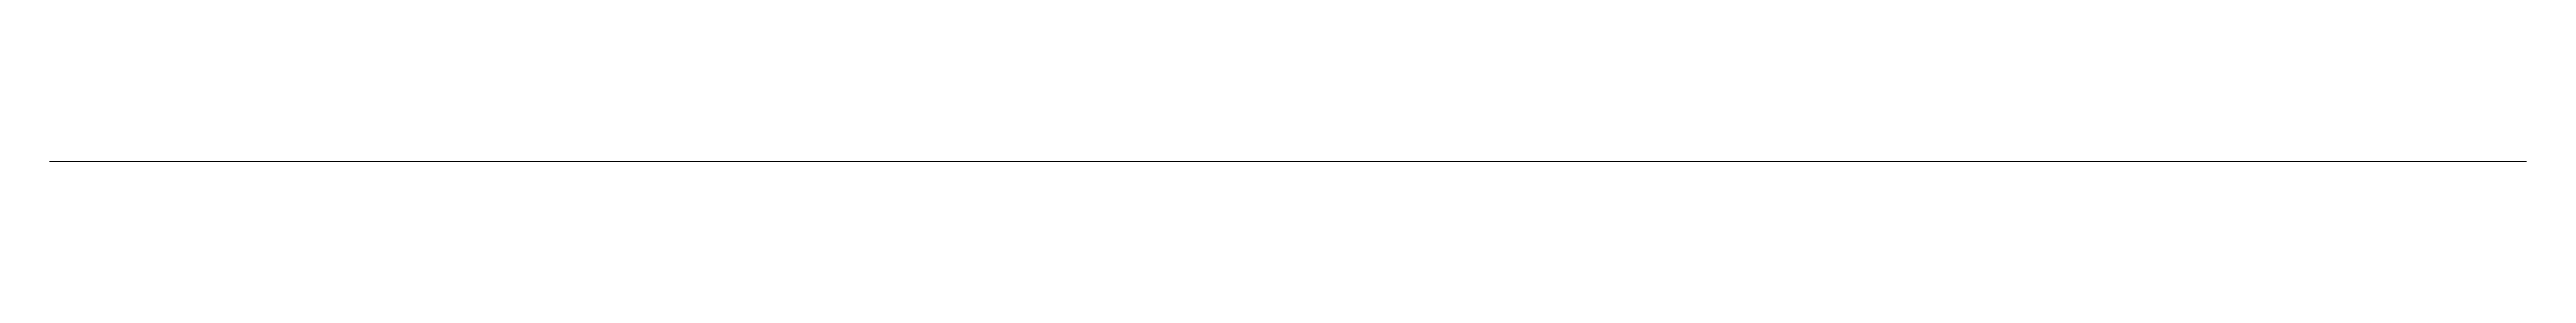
# Model space of a CAD drawing. Header units: inches. Extents: x -177 to -54, y 0 to 0.
# Drawn here: x -177.4 to -97.4, y 0 to 0 of the extents above; entities that cross this region are included whole.
import ezdxf

# ---------------------------------------------------------------- set-up
doc = ezdxf.new("R2010")
doc.units = ezdxf.units.IN
doc.header["$MEASUREMENT"] = 0
doc.linetypes.add('HIDDEN', pattern=[0.375, 0.25, -0.125])
doc.linetypes.add('HIDDEN2', pattern=[0.1875, 0.125, -0.0625])
doc.styles.get("Standard").update_dxf_attribs({"font": 'MAIAN.TTF'})
pattern_1 = [(135, (5604.70408, -6925.04059), (-0.176776695, -0.176776695), [])]
pattern_2 = [(45, (5604.70408, -6925.29022), (-0.176776695, 0.176776695), [])]

msp = doc.modelspace()

# ---------------------------------------------------------------- texts
at = {"color": 7, "lineweight": 13, "extrusion": (0, -1, 0), "text_direction": (1, 0, 0)}
for s, insert, char_height, width, attachment_point in [('MDF FILLER', (-175.928, 0, 497.73), 0.189, 20.01012, 1), ('TURN \\P  LEG', (-173.335, 0, 485.043), 0.5814, 61.5696, 3), ('SQUARE\\PSECTION', (-173.138, 0, 496.014), 0.2767, 29.30713, 3), ('MARIANA DINING TABLE', (-144.381, 0, 467.977), 0.81928, 70.98612, 1), ('62-80"WX40"DX30"H', (-141.662, 0, 466.704), 0.67032, 70.98612, 1), ('FRONT VIEW', (-140.616, 0, 468.937), 0.684, 72.43482, 1), ('TOP VIEW', (-140.047, 0, 506.213), 0.684, 72.43482, 1), ('SQUARE\\PSECTION', (-101.569, 0, 496.014), 0.2767, 29.30713, 1), ('TURN \\P  LEG', (-101.372, 0, 485.043), 0.5814, 61.5696, 1), ('MDF FILLER', (-98.78, 0, 497.73), 0.189, 20.01012, 3)]:
    msp.add_mtext(s, dxfattribs=dict(at, insert=insert, char_height=char_height, width=width, attachment_point=attachment_point))

# ---------------------------------------------------------------- blocks, each defined once
blk = doc.blocks.new('A$C05B52610')
at = {"color": 215, "linetype": 'Continuous', "lineweight": 9, "ltscale": 0.25}
for p, q in [((1.134, 1.582), (1.163, 1.611)), ((1.163, 1.611), (1.63, 1.144)), ((1.246, 1.528), (1.335, 1.617)), ((1.636, 1.316), (1.335, 1.617)), ((1.636, 1.337), (1.356, 1.618)), ((0.67, 0.828), (0.726, 0.822)), ((0.67, 0.828), (0.868, 0.671)), ((0.684, 0.78), (0.67, 0.828)), ((0.712, 0.87), (0.767, 0.864)), ((0.726, 0.822), (0.712, 0.87)), ((0.712, 0.87), (0.911, 0.714)), ((0.726, 0.822), (0.855, 0.72)), ((0.767, 0.864), (0.754, 0.911)), ((0.754, 0.911), (0.952, 0.755)), ((0.754, 0.911), (0.809, 0.906)), ((0.767, 0.864), (0.896, 0.762)), ((0.796, 0.954), (0.995, 0.798)), ((0.809, 0.906), (0.796, 0.954)), ((0.796, 0.954), (0.852, 0.948)), ((0.809, 0.906), (0.938, 0.805)), ((0.838, 0.996), (0.893, 0.989)), ((0.852, 0.948), (0.838, 0.996)), ((0.838, 0.996), (1.034, 0.841)), ((0.852, 0.948), (0.983, 0.846)), ((0.88, 1.038), (0.935, 1.031)), ((0.893, 0.989), (0.88, 1.038)), ((0.88, 1.038), (1.079, 0.882)), ((1.022, 0.888), (0.893, 0.989)), ((0.922, 1.08), (1.279, 1.437)), ((0.922, 1.08), (1.121, 0.924)), ((0.935, 1.031), (0.922, 1.08)), ((0.935, 1.031), (1.065, 0.931)), ((0.952, 0.755), (0.938, 0.805)), ((0.938, 0.805), (0.995, 0.798)), ((0.995, 0.798), (0.983, 0.846)), ((0.983, 0.846), (1.034, 0.841)), ((1.022, 0.888), (1.079, 0.882)), ((1.034, 0.841), (1.022, 0.888)), ((1.079, 0.882), (1.065, 0.931)), ((1.066, 0.931), (1.121, 0.924)), ((1.121, 0.924), (1.456, 1.259)), ((1.6, 1.115), (1.134, 1.582)), ((1.547, 1.227), (1.246, 1.528)), ((1.547, 1.227), (1.636, 1.316)), ((0, 0.156), (0.198, 0)), ((0.013, 0.108), (0, 0.156)), ((0, 0.156), (0.055, 0.15)), ((0.013, 0.108), (0.143, 0.008)), ((0.041, 0.198), (0.097, 0.192)), ((0.041, 0.198), (0.239, 0.041)), ((0.055, 0.15), (0.041, 0.198)), ((0.055, 0.15), (0.184, 0.05)), ((0.083, 0.241), (0.138, 0.235)), ((0.097, 0.192), (0.083, 0.241)), ((0.083, 0.241), (0.282, 0.085)), ((0.097, 0.192), (0.225, 0.092)), ((0.125, 0.283), (0.323, 0.126)), ((0.138, 0.235), (0.125, 0.283)), ((0.125, 0.283), (0.18, 0.277)), ((0.138, 0.235), (0.268, 0.134)), ((0.143, 0.008), (0.198, 0)), ((0.167, 0.324), (0.222, 0.319)), ((0.167, 0.324), (0.365, 0.168)), ((0.18, 0.277), (0.167, 0.324)), ((0.18, 0.277), (0.309, 0.176)), ((0.198, 0), (0.184, 0.05)), ((0.184, 0.05), (0.239, 0.041)), ((0.209, 0.367), (0.264, 0.361)), ((0.222, 0.319), (0.209, 0.367)), ((0.209, 0.367), (0.407, 0.211)), ((0.222, 0.319), (0.351, 0.218)), ((0.225, 0.092), (0.282, 0.085)), ((0.239, 0.041), (0.226, 0.091)), ((0.264, 0.361), (0.251, 0.409)), ((0.251, 0.409), (0.448, 0.252)), ((0.251, 0.409), (0.306, 0.403)), ((0.264, 0.361), (0.394, 0.26)), ((0.268, 0.134), (0.323, 0.126)), ((0.282, 0.085), (0.268, 0.134)), ((0.293, 0.451), (0.491, 0.294)), ((0.306, 0.403), (0.293, 0.451)), ((0.293, 0.451), (0.348, 0.445)), ((0.306, 0.403), (0.435, 0.301)), ((0.323, 0.126), (0.309, 0.176)), ((0.309, 0.176), (0.365, 0.168)), ((0.335, 0.493), (0.533, 0.336)), ((0.348, 0.445), (0.335, 0.493)), ((0.335, 0.493), (0.39, 0.486)), ((0.348, 0.445), (0.477, 0.344)), ((0.351, 0.218), (0.407, 0.211)), ((0.365, 0.168), (0.351, 0.217)), ((0.376, 0.534), (0.432, 0.528)), ((0.376, 0.534), (0.574, 0.377)), ((0.39, 0.486), (0.376, 0.534)), ((0.39, 0.486), (0.519, 0.386)), ((0.407, 0.211), (0.393, 0.261)), ((0.394, 0.26), (0.448, 0.252)), ((0.418, 0.576), (0.474, 0.57)), ((0.432, 0.528), (0.418, 0.576)), ((0.418, 0.576), (0.617, 0.42)), ((0.432, 0.528), (0.561, 0.427)), ((0.448, 0.252), (0.435, 0.301)), ((0.435, 0.301), (0.491, 0.294)), ((0.474, 0.57), (0.46, 0.618)), ((0.46, 0.618), (0.659, 0.462)), ((0.46, 0.618), (0.516, 0.612)), ((0.474, 0.57), (0.602, 0.469)), ((0.477, 0.344), (0.533, 0.336)), ((0.491, 0.294), (0.477, 0.344)), ((0.502, 0.661), (0.557, 0.655)), ((0.516, 0.612), (0.502, 0.661)), ((0.502, 0.661), (0.701, 0.505)), ((0.516, 0.612), (0.644, 0.512)), ((0.533, 0.336), (0.519, 0.386)), ((0.519, 0.386), (0.574, 0.377)), ((0.558, 0.654), (0.545, 0.702)), ((0.545, 0.702), (0.742, 0.545)), ((0.545, 0.702), (0.6, 0.696)), ((0.558, 0.654), (0.687, 0.553)), ((0.561, 0.427), (0.617, 0.42)), ((0.574, 0.377), (0.561, 0.427)), ((0.587, 0.744), (0.785, 0.588)), ((0.6, 0.696), (0.587, 0.744)), ((0.587, 0.744), (0.642, 0.738)), ((0.6, 0.696), (0.729, 0.595)), ((0.602, 0.469), (0.659, 0.462)), ((0.602, 0.469), (0.617, 0.42)), ((0.629, 0.786), (0.827, 0.63)), ((0.642, 0.738), (0.629, 0.786)), ((0.629, 0.786), (0.684, 0.78)), ((0.642, 0.738), (0.771, 0.637)), ((0.644, 0.512), (0.701, 0.505)), ((0.659, 0.462), (0.645, 0.511)), ((0.684, 0.78), (0.813, 0.679)), ((0.701, 0.505), (0.687, 0.554)), ((0.687, 0.553), (0.742, 0.545)), ((0.742, 0.545), (0.729, 0.595)), ((0.729, 0.595), (0.785, 0.588)), ((0.771, 0.637), (0.827, 0.63)), ((0.785, 0.588), (0.771, 0.637)), ((0.827, 0.63), (0.813, 0.679)), ((0.813, 0.679), (0.868, 0.671)), ((0.855, 0.72), (0.911, 0.714)), ((0.868, 0.671), (0.855, 0.72)), ((0.896, 0.762), (0.952, 0.755)), ((0.896, 0.762), (0.911, 0.714))]:
    blk.add_line(p, q, dxfattribs=at)
at = {"color": 215, "linetype": 'Continuous', "lineweight": 9}
blk.add_line((1.6, 1.115), (1.63, 1.144), dxfattribs=at)
at = {"color": 215, "linetype": 'Continuous', "lineweight": 9, "ltscale": 0.25}
for centre, start, end in [((1.345, 1.602), 57.33282, 124.39101), ((1.62, 1.327), 325.60899, 32.66718)]:
    blk.add_arc(centre, 0.0187, start, end, dxfattribs=at)
blk = doc.blocks.new('A$C09A254FD')
at = {"lineweight": 9}
h = blk.add_hatch(color=177, dxfattribs=at)
h.set_gradient(color1=(89, 166, 91), one_color=1, tint=1, name='SPHERICAL')
h.paths.add_polyline_path([(0.561, 0.507, -1), (0.561, 0.341, -1)])
h.paths.add_polyline_path([(0.488, 0.37), (0.488, 0.477), (0.65, 0.477), (0.65, 0.37)], flags=9)
h = blk.add_hatch(color=177, dxfattribs=at)
h.set_gradient(color1=(89, 166, 91), one_color=1, tint=1, name='SPHERICAL')
h.paths.add_polyline_path([(2.284, 0.507, 1), (2.284, 0.341, 1)])
h.paths.add_polyline_path([(2.356, 0.37), (2.356, 0.477), (2.194, 0.477), (2.194, 0.37)], flags=9)
at = {"color": 145, "lineweight": 9}
for p, q in [((0.561, 0.566), (0.561, 0.507)), ((0.561, 0.283), (0.561, 0.341)), ((2.284, 0.566), (2.284, 0.507)), ((2.284, 0.283), (2.284, 0.341))]:
    blk.add_line(p, q, dxfattribs=at)
at = {"color": 127, "lineweight": 9}
blk.add_line((0.644, 0.424), (2.201, 0.424), dxfattribs=at)
at = {"color": 177, "lineweight": 9}
for centre in [(0.561, 0.424), (2.284, 0.424)]:
    blk.add_circle(centre, 0.083, dxfattribs=at)
at = {"color": 145, "lineweight": 9}
for centre, start, end in [((-0.274, 2.69), 276.88361, 291.4435), ((-0.274, -1.842), 68.5565, 83.11639), ((3.118, 2.69), 248.5565, 263.11639), ((3.118, -1.842), 96.88361, 111.4435)]:
    blk.add_arc(centre, 2.282, start, end, dxfattribs=at)
at = {"color": 252, "lineweight": 13, "insert": (0.916, 0.28), "char_height": 0.2016, "width": 64.04763, "attachment_point": 1}
blk.add_mtext('GRAIN', dxfattribs=at)

# ---------------------------------------------------------------- hatches: boundary and pattern name
at = {"lineweight": 9, "extrusion": (0, -1, 0)}
h = msp.add_hatch(dxfattribs=at)
h.set_pattern_fill('ANSI31', color=195, scale=2)
h.set_pattern_definition(pattern_2)
h.paths.add_polyline_path([(-176.104, 498.161), (-177.104, 498.161), (-177.104, 497.973), (-176.104, 497.973)])
h.paths.add_polyline_path([(-176.104, 497.973), (-177.104, 497.973, -0.359966), (-176.592, 497.411), (-176.104, 497.411)])
h = msp.add_hatch(dxfattribs=at)
h.set_pattern_fill('ANSI31', color=195, scale=2, angle=90)
h.set_pattern_definition(pattern_1)
h.paths.add_polyline_path([(-174.885, 497.411), (-176.01, 497.411), (-176.01, 494.661), (-174.885, 494.661)])
h = msp.add_hatch(dxfattribs=at)
h.set_pattern_fill('ANSI31', color=195, scale=2, angle=90)
h.set_pattern_definition(pattern_1)
h.paths.add_polyline_path([(-99.823, 497.411), (-98.698, 497.411), (-98.698, 494.661), (-99.823, 494.661)])
h = msp.add_hatch(dxfattribs=at)
h.set_pattern_fill('ANSI31', color=195, scale=2)
h.set_pattern_definition(pattern_2)
h.paths.add_polyline_path([(-98.604, 498.161), (-97.604, 498.161), (-97.604, 497.973), (-98.604, 497.973)])
h.paths.add_polyline_path([(-98.604, 497.973), (-97.604, 497.973, 0.359966), (-98.116, 497.411), (-98.604, 497.411)])

# ---------------------------------------------------------------- linework, layer by layer
at = {"color": 7, "lineweight": 9, "extrusion": (0, -1, 0)}
for p, q in [((-177.354, 0, 506.896), (-177.354, 0, 546.396)), ((-177.354, 0, 498.754), (-177.354, 0, 498.254)), ((-177.281, 0, 506.72), (-177.041, 0, 506.959)), ((-177.281, 0, 546.573), (-177.041, 0, 546.334)), ((-137.354, 0, 498.161), (-177.26, 0, 498.161)), ((-177.104, 0, 506.646), (-137.354, 0, 506.646)), ((-177.104, 0, 546.646), (-137.354, 0, 546.646)), ((-137.354, 0, 499.004), (-177.104, 0, 499.004)), ((-137.354, 0, 497.973), (-177.104, 0, 497.973)), ((-177.104, 0, 498.161), (-177.104, 0, 497.973)), ((-177.041, 0, 506.959), (-177.041, 0, 546.334)), ((-177.041, 0, 506.959), (-137.354, 0, 506.959)), ((-177.041, 0, 546.334), (-137.354, 0, 546.334)), ((-177.041, 0, 499.129), (-177.041, 0, 499.004)), ((-137.354, 0, 499.161), (-177.01, 0, 499.161)), ((-137.354, 0, 497.411), (-176.592, 0, 497.411)), ((-176.229, 0, 497.411), (-176.229, 0, 493.755)), ((-172.823, 0, 493.661), (-176.135, 0, 493.661)), ((-172.823, 0, 493.411), (-176.135, 0, 493.411)), ((-175.497, 0, 474.955), (-176.104, 0, 486.789)), ((-173.01, 0, 492.849), (-175.948, 0, 492.849)), ((-173.01, 0, 492.286), (-175.948, 0, 492.286)), ((-173.01, 0, 489.161), (-175.948, 0, 489.161)), ((-173.01, 0, 488.599), (-175.948, 0, 488.599)), ((-173.01, 0, 487.692), (-175.948, 0, 487.692)), ((-173.01, 0, 487.536), (-175.948, 0, 487.536)), ((-173.01, 0, 486.974), (-175.948, 0, 486.974)), ((-175.948, 0, 487.692), (-175.948, 0, 487.536)), ((-173.041, 0, 488.442), (-175.916, 0, 488.442)), ((-175.916, 0, 488.442), (-175.916, 0, 488.599)), ((-175.729, 0, 473.848), (-173.229, 0, 473.848)), ((-175.729, 0, 474.348), (-173.229, 0, 474.348)), ((-175.666, 0, 474.567), (-173.291, 0, 474.567)), ((-175.666, 0, 474.567), (-175.666, 0, 474.348)), ((-175.479, 0, 473.598), (-173.479, 0, 473.598)), ((-175.448, 0, 470.848), (-173.51, 0, 470.848)), ((-175.448, 0, 471.411), (-173.51, 0, 471.411)), ((-175.104, 0, 469.254), (-175.299, 0, 470.455)), ((-175.104, 0, 469.254), (-173.854, 0, 469.254)), ((-175.104, 0, 469.254), (-175.01, 0, 469.161)), ((-175.01, 0, 469.161), (-173.948, 0, 469.161)), ((-173.854, 0, 469.254), (-173.948, 0, 469.161)), ((-173.854, 0, 469.254), (-173.659, 0, 470.455)), ((-173.461, 0, 474.955), (-172.854, 0, 486.789)), ((-173.291, 0, 474.567), (-173.291, 0, 474.348)), ((-173.041, 0, 488.442), (-173.041, 0, 488.599)), ((-173.01, 0, 487.692), (-173.01, 0, 487.536)), ((-172.729, 0, 497.411), (-172.729, 0, 493.755)), ((-137.354, 0, 494.661), (-172.729, 0, 494.661)), ((-146.354, 0, 546.646), (-146.354, 0, 506.646)), ((-146.354, 0, 499.161), (-146.354, 0, 494.661)), ((-137.354, 0, 499.161), (-97.698, 0, 499.161)), ((-137.354, 0, 499.004), (-97.604, 0, 499.004)), ((-137.354, 0, 497.973), (-97.604, 0, 497.973)), ((-137.354, 0, 498.161), (-97.448, 0, 498.161)), ((-137.354, 0, 497.411), (-98.116, 0, 497.411)), ((-137.354, 0, 494.661), (-101.979, 0, 494.661)), ((-97.604, 0, 506.646), (-137.354, 0, 506.646)), ((-97.604, 0, 546.646), (-137.354, 0, 546.646)), ((-97.666, 0, 506.959), (-137.354, 0, 506.959)), ((-97.666, 0, 546.334), (-137.354, 0, 546.334)), ((-128.354, 0, 499.161), (-128.354, 0, 494.661)), ((-128.354, 0, 546.646), (-128.354, 0, 506.646)), ((-101.979, 0, 497.411), (-101.979, 0, 493.755)), ((-101.885, 0, 493.661), (-98.573, 0, 493.661)), ((-101.885, 0, 493.411), (-98.573, 0, 493.411)), ((-101.247, 0, 474.955), (-101.854, 0, 486.789)), ((-101.698, 0, 492.849), (-98.76, 0, 492.849)), ((-101.698, 0, 492.286), (-98.76, 0, 492.286)), ((-101.698, 0, 489.161), (-98.76, 0, 489.161)), ((-101.698, 0, 488.599), (-98.76, 0, 488.599)), ((-101.698, 0, 487.692), (-98.76, 0, 487.692)), ((-101.698, 0, 487.536), (-98.76, 0, 487.536)), ((-101.698, 0, 487.692), (-101.698, 0, 487.536)), ((-101.698, 0, 486.974), (-98.76, 0, 486.974)), ((-101.666, 0, 488.442), (-101.666, 0, 488.599)), ((-101.666, 0, 488.442), (-98.791, 0, 488.442)), ((-98.979, 0, 473.848), (-101.479, 0, 473.848)), ((-98.979, 0, 474.348), (-101.479, 0, 474.348)), ((-99.041, 0, 474.567), (-101.416, 0, 474.567)), ((-101.416, 0, 474.567), (-101.416, 0, 474.348)), ((-99.229, 0, 473.598), (-101.229, 0, 473.598)), ((-99.26, 0, 470.848), (-101.198, 0, 470.848)), ((-99.26, 0, 471.411), (-101.198, 0, 471.411)), ((-100.854, 0, 469.254), (-101.049, 0, 470.455)), ((-99.604, 0, 469.254), (-100.854, 0, 469.254)), ((-100.854, 0, 469.254), (-100.76, 0, 469.161)), ((-99.698, 0, 469.161), (-100.76, 0, 469.161)), ((-99.604, 0, 469.254), (-99.698, 0, 469.161)), ((-99.604, 0, 469.254), (-99.409, 0, 470.455)), ((-99.211, 0, 474.955), (-98.604, 0, 486.789)), ((-99.041, 0, 474.567), (-99.041, 0, 474.348)), ((-98.791, 0, 488.442), (-98.791, 0, 488.599)), ((-98.76, 0, 487.692), (-98.76, 0, 487.536)), ((-98.479, 0, 497.411), (-98.479, 0, 493.755)), ((-97.666, 0, 499.129), (-97.666, 0, 499.004)), ((-97.666, 0, 506.959), (-97.666, 0, 546.334)), ((-97.427, 0, 506.72), (-97.666, 0, 506.959)), ((-97.427, 0, 546.573), (-97.666, 0, 546.334)), ((-97.604, 0, 498.161), (-97.604, 0, 497.973)), ((-97.354, 0, 498.754), (-97.354, 0, 498.254)), ((-97.354, 0, 506.896), (-97.354, 0, 546.396))]:
    msp.add_line(p, q, dxfattribs=at)
at = {"color": 163, "linetype": 'HIDDEN2', "lineweight": 9, "extrusion": (0, -1, 0)}
for p, q in [((-137.354, 0, 498.411), (-177.354, 0, 498.411)), ((-175.854, 0, 498.411), (-175.854, 0, 498.161)), ((-137.354, 0, 498.411), (-97.354, 0, 498.411)), ((-98.854, 0, 498.411), (-98.854, 0, 498.161))]:
    msp.add_line(p, q, dxfattribs=at)
at = {"color": 153, "linetype": 'HIDDEN', "lineweight": 9, "extrusion": (0, -1, 0)}
for p, q in [((-176.229, 0, 507.896), (-176.229, 0, 511.146)), ((-176.229, 0, 545.396), (-176.229, 0, 542.146)), ((-176.104, 0, 507.771), (-172.854, 0, 507.771)), ((-176.104, 0, 511.271), (-172.729, 0, 511.271)), ((-176.104, 0, 545.521), (-172.854, 0, 545.521)), ((-176.104, 0, 542.021), (-172.729, 0, 542.021)), ((-172.729, 0, 507.896), (-172.729, 0, 511.271)), ((-172.729, 0, 545.396), (-172.729, 0, 542.021)), ((-101.979, 0, 507.896), (-101.979, 0, 511.271)), ((-98.604, 0, 511.271), (-101.979, 0, 511.271)), ((-101.979, 0, 545.396), (-101.979, 0, 542.021)), ((-98.604, 0, 542.021), (-101.979, 0, 542.021)), ((-98.604, 0, 507.771), (-101.854, 0, 507.771)), ((-98.604, 0, 545.521), (-101.854, 0, 545.521)), ((-98.479, 0, 507.896), (-98.479, 0, 511.146)), ((-98.479, 0, 545.396), (-98.479, 0, 542.146))]:
    msp.add_line(p, q, dxfattribs=at)
at = {"color": 7, "linetype": 'Continuous', "lineweight": 9, "extrusion": (0, -1, 0)}
for p, q in [((-176.135, 0, 493.661), (-176.135, 0, 493.411)), ((-172.823, 0, 493.661), (-172.823, 0, 493.411)), ((-101.885, 0, 493.661), (-101.885, 0, 493.411)), ((-98.573, 0, 493.661), (-98.573, 0, 493.411))]:
    msp.add_line(p, q, dxfattribs=at)
at = {"color": 105, "linetype": 'HIDDEN2', "lineweight": 9, "extrusion": (0, -1, 0)}
for p, q in [((-176.104, 0, 497.411), (-176.104, 0, 498.161)), ((-174.354, 0, 497.411), (-174.354, 0, 498.161)), ((-100.354, 0, 497.411), (-100.354, 0, 498.161)), ((-98.604, 0, 497.411), (-98.604, 0, 498.161))]:
    msp.add_line(p, q, dxfattribs=at)
at = {"color": 105, "linetype": 'HIDDEN', "lineweight": 9, "extrusion": (0, -1, 0)}
for p, q in [((-176.01, 0, 542.021), (-176.01, 0, 511.271)), ((-174.885, 0, 542.021), (-174.885, 0, 511.271)), ((-137.354, 0, 507.99), (-172.729, 0, 507.99)), ((-137.354, 0, 509.115), (-172.729, 0, 509.115)), ((-137.354, 0, 545.303), (-172.729, 0, 545.303)), ((-137.354, 0, 544.178), (-172.729, 0, 544.178)), ((-137.354, 0, 507.99), (-101.979, 0, 507.99)), ((-137.354, 0, 509.115), (-101.979, 0, 509.115)), ((-137.354, 0, 545.303), (-101.979, 0, 545.303)), ((-137.354, 0, 544.178), (-101.979, 0, 544.178)), ((-99.823, 0, 542.021), (-99.823, 0, 511.271)), ((-98.698, 0, 542.021), (-98.698, 0, 511.271))]:
    msp.add_line(p, q, dxfattribs=at)
at = {"color": 119, "linetype": 'HIDDEN2', "lineweight": 9, "extrusion": (0, -1, 0)}
for p, q in [((-176.01, 0, 494.661), (-174.885, 0, 494.661)), ((-176.01, 0, 497.411), (-176.01, 0, 494.661)), ((-174.885, 0, 497.411), (-174.885, 0, 494.661)), ((-98.698, 0, 494.661), (-99.823, 0, 494.661)), ((-99.823, 0, 497.411), (-99.823, 0, 494.661)), ((-98.698, 0, 497.411), (-98.698, 0, 494.661))]:
    msp.add_line(p, q, dxfattribs=at)
at = {"color": 185, "linetype": 'HIDDEN', "lineweight": 9, "extrusion": (0, -1, 0)}
for p, q in [((-169.335, 0, 509.115), (-174.885, 0, 514.665)), ((-171.103, 0, 509.115), (-174.885, 0, 512.897)), ((-169.335, 0, 544.178), (-174.885, 0, 538.628)), ((-171.103, 0, 544.178), (-174.885, 0, 540.396)), ((-172.729, 0, 494.661), (-174.885, 0, 494.661)), ((-171.103, 0, 497.411), (-171.103, 0, 494.661)), ((-169.335, 0, 497.411), (-169.335, 0, 494.661)), ((-105.373, 0, 497.411), (-105.373, 0, 494.661)), ((-105.373, 0, 509.115), (-99.823, 0, 514.665)), ((-105.373, 0, 544.178), (-99.823, 0, 538.628)), ((-103.605, 0, 497.411), (-103.605, 0, 494.661)), ((-103.605, 0, 509.115), (-99.823, 0, 512.897)), ((-103.605, 0, 544.178), (-99.823, 0, 540.396)), ((-101.979, 0, 494.661), (-99.823, 0, 494.661))]:
    msp.add_line(p, q, dxfattribs=at)
at = {"color": 163, "linetype": 'Continuous', "lineweight": 9, "extrusion": (0, -1, 0)}
for p in [(-173.916, 0, 469.161), (-173.916, 0, 469.161), (-100.791, 0, 469.161)]:
    msp.add_line(p, (-137.354, 0, 469.161), dxfattribs=at)
at = {"color": 185, "linetype": 'HIDDEN2', "lineweight": 9, "extrusion": (0, -1, 0)}
for p, q in [((-172.729, 0, 510.476), (-173.524, 0, 511.271)), ((-172.729, 0, 542.817), (-173.524, 0, 542.021)), ((-101.979, 0, 510.476), (-101.183, 0, 511.271)), ((-101.979, 0, 542.817), (-101.183, 0, 542.021))]:
    msp.add_line(p, q, dxfattribs=at)
at = {"color": 7, "lineweight": 13, "extrusion": (0, -1, 0)}
msp.add_line((-145.297, 0, 466.913), (-128.832, 0, 466.913), dxfattribs=at)
at = {"color": 153, "linetype": 'HIDDEN', "lineweight": 9, "extrusion": (0, -1, 0)}
for centre in [(-174.479, 509.521), (-174.479, 543.771), (-100.229, 509.521), (-100.229, 543.771)]:
    msp.add_circle(centre, 2, dxfattribs=at)
at = {"color": 7, "lineweight": 9, "extrusion": (0, -1, 0)}
for centre, radius, start, end in [((-177.104, 506.896), 0.25, 180, 270), ((-177.104, 546.396), 0.25, 90, 180), ((-177.104, 498.754), 0.25, 90, 180), ((-177.26, 498.254), 0.0938, 180, 270), ((-177.188, 497.382), 0.597, 2.73521, 81.92388), ((-177.01, 499.129), 0.0312, 90, 180), ((-174.027, 490.686), 2.452, 139.25732, 218.45116), ((-176.135, 493.755), 0.0938, 180, 270), ((-175.948, 492.567), 0.281, 90, 270), ((-175.948, 488.88), 0.281, 90, 270), ((-175.948, 487.255), 0.281, 90, 270), ((-175.93, 486.799), 0.174, 90, 183.27356), ((-175.729, 474.098), 0.25, 90, 270), ((-176.089, 488.074), 0.407, 290.27978, 64.94833), ((-175.017, 472.901), 0.836, 123.54698, 226.58607), ((-175.448, 471.129), 0.281, 90, 270), ((-175.695, 473.631), 0.219, 351.34891, 82.39089), ((-175.969, 474.93), 0.473, 309.82848, 2.98902), ((-176.196, 471.742), 0.818, 336.08976, 42.40347), ((-176.376, 470.273), 1.092, 9.62766, 31.79508), ((-172.582, 470.273), 1.092, 148.20492, 170.37234), ((-172.762, 471.742), 0.818, 137.59653, 203.91024), ((-173.51, 471.129), 0.281, 270, 90), ((-173.262, 473.631), 0.219, 97.60911, 188.65109), ((-173.941, 472.901), 0.836, 313.41393, 56.45302), ((-172.988, 474.93), 0.473, 177.01098, 230.17152), ((-172.869, 488.074), 0.407, 115.05167, 249.72022), ((-173.229, 474.098), 0.25, 270, 90), ((-174.93, 490.686), 2.452, 321.54884, 40.74268), ((-173.028, 486.799), 0.174, 356.72644, 90), ((-173.01, 492.567), 0.281, 270, 90), ((-173.01, 488.88), 0.281, 270, 90), ((-173.01, 487.255), 0.281, 270, 90), ((-172.823, 493.755), 0.0938, 270, 0), ((-99.777, 490.686), 2.452, 139.25732, 218.45116), ((-101.885, 493.755), 0.0938, 180, 270), ((-101.698, 492.567), 0.281, 90, 270), ((-101.698, 488.88), 0.281, 90, 270), ((-101.698, 487.255), 0.281, 90, 270), ((-101.68, 486.799), 0.174, 90, 183.27356), ((-101.479, 474.098), 0.25, 90, 270), ((-101.839, 488.074), 0.407, 290.27978, 64.94833), ((-100.767, 472.901), 0.836, 123.54698, 226.58607), ((-101.198, 471.129), 0.281, 90, 270), ((-101.445, 473.631), 0.219, 351.34891, 82.39089), ((-101.719, 474.93), 0.473, 309.82848, 2.98902), ((-101.946, 471.742), 0.818, 336.08976, 42.40347), ((-102.126, 470.273), 1.092, 9.62766, 31.79508), ((-98.332, 470.273), 1.092, 148.20492, 170.37234), ((-98.512, 471.742), 0.818, 137.59653, 203.91024), ((-99.26, 471.129), 0.281, 270, 90), ((-99.012, 473.631), 0.219, 97.60911, 188.65109), ((-99.691, 472.901), 0.836, 313.41393, 56.45302), ((-98.738, 474.93), 0.473, 177.01098, 230.17152), ((-98.619, 488.074), 0.407, 115.05167, 249.72022), ((-98.979, 474.098), 0.25, 270, 90), ((-100.68, 490.686), 2.452, 321.54884, 40.74268), ((-98.778, 486.799), 0.174, 356.72644, 90), ((-98.76, 492.567), 0.281, 270, 90), ((-98.76, 488.88), 0.281, 270, 90), ((-98.76, 487.255), 0.281, 270, 90), ((-98.573, 493.755), 0.0938, 270, 0), ((-97.52, 497.382), 0.597, 98.07612, 177.26479), ((-97.698, 499.129), 0.0312, 360, 90), ((-97.604, 498.754), 0.25, 360, 90), ((-97.604, 506.896), 0.25, 270, 0), ((-97.604, 546.396), 0.25, 0, 90), ((-97.448, 498.254), 0.0938, 270, 360)]:
    msp.add_arc(centre, radius, start, end, dxfattribs=at)
at = {"color": 153, "linetype": 'HIDDEN', "lineweight": 9, "extrusion": (0, -1, 0)}
for centre, start, end in [((-176.104, 507.896), 180, 270), ((-176.104, 511.146), 90, 180), ((-176.104, 545.396), 90, 180), ((-176.104, 542.146), 180, 270), ((-172.854, 507.896), 270, 0), ((-172.854, 545.396), 0, 90), ((-101.854, 507.896), 180, 270), ((-101.854, 545.396), 90, 180), ((-98.604, 507.896), 270, 0), ((-98.604, 511.146), 0, 90), ((-98.604, 545.396), 0, 90), ((-98.604, 542.146), 270, 0)]:
    msp.add_arc(centre, 0.125, start, end, dxfattribs=at)
at = {"color": 252, "lineweight": 9, "extrusion": (0, -1, 0)}
for centre in [(-174.479, 499.895), (-100.229, 499.895)]:
    msp.add_arc(centre, 6.234, 253.69813, 286.30187, dxfattribs=at)
at = {"color": 7, "linetype": 'Continuous', "lineweight": 9, "extrusion": (0, -1, 0)}
for centre, start, end in [((-176.234, 493.066), 322.79339, 74.07651), ((-172.724, 493.066), 105.92349, 217.20661), ((-101.984, 493.066), 322.79339, 74.07651), ((-98.474, 493.066), 105.92349, 217.20661)]:
    msp.add_arc(centre, 0.359, start, end, dxfattribs=at)
at = {"color": 193, "linetype": 'HIDDEN2', "lineweight": 13, "extrusion": (0, -1, 0)}
for centre, start, end in [((-172.839, 511.161), 360, 90), ((-172.839, 542.132), 270, 0), ((-101.868, 511.161), 90, 180), ((-101.868, 542.132), 180, 270)]:
    msp.add_arc(centre, 0.0938, start, end, dxfattribs=at)

# ---------------------------------------------------------------- block references
at = {"color": 7, "lineweight": 9, "extrusion": (0, -1, 0), "xscale": -1}
for p, rotation in [((-173.37, 510.611), 270), ((-101.337, 542.681), 90)]:
    msp.add_blockref('A$C05B52610', p, dxfattribs=dict(at, rotation=rotation))
at = {"color": 7, "lineweight": 9, "extrusion": (0, -1, 0)}
for name, p, rotation in [('A$C05B52610', (-173.37, 542.681), 270), ('A$C09A254FD', (-139.023, 522.014), 90), ('A$C05B52610', (-101.337, 510.611), 90.00000000000001)]:
    msp.add_blockref(name, p, dxfattribs=dict(at, rotation=rotation))
for p in [(-162.136, 524.802), (-114.431, 531.313)]:
    msp.add_blockref('A$C09A254FD', p, dxfattribs=at)

msp.set_redraw_order([(e.dxf.handle, doc.entitydb.next_handle()) for e in msp.query("TEXT MTEXT ATTDEF DIMENSION ARC_DIMENSION")])  # texts and dimensions are drawn at this point

doc.saveas('drawing.dxf')
